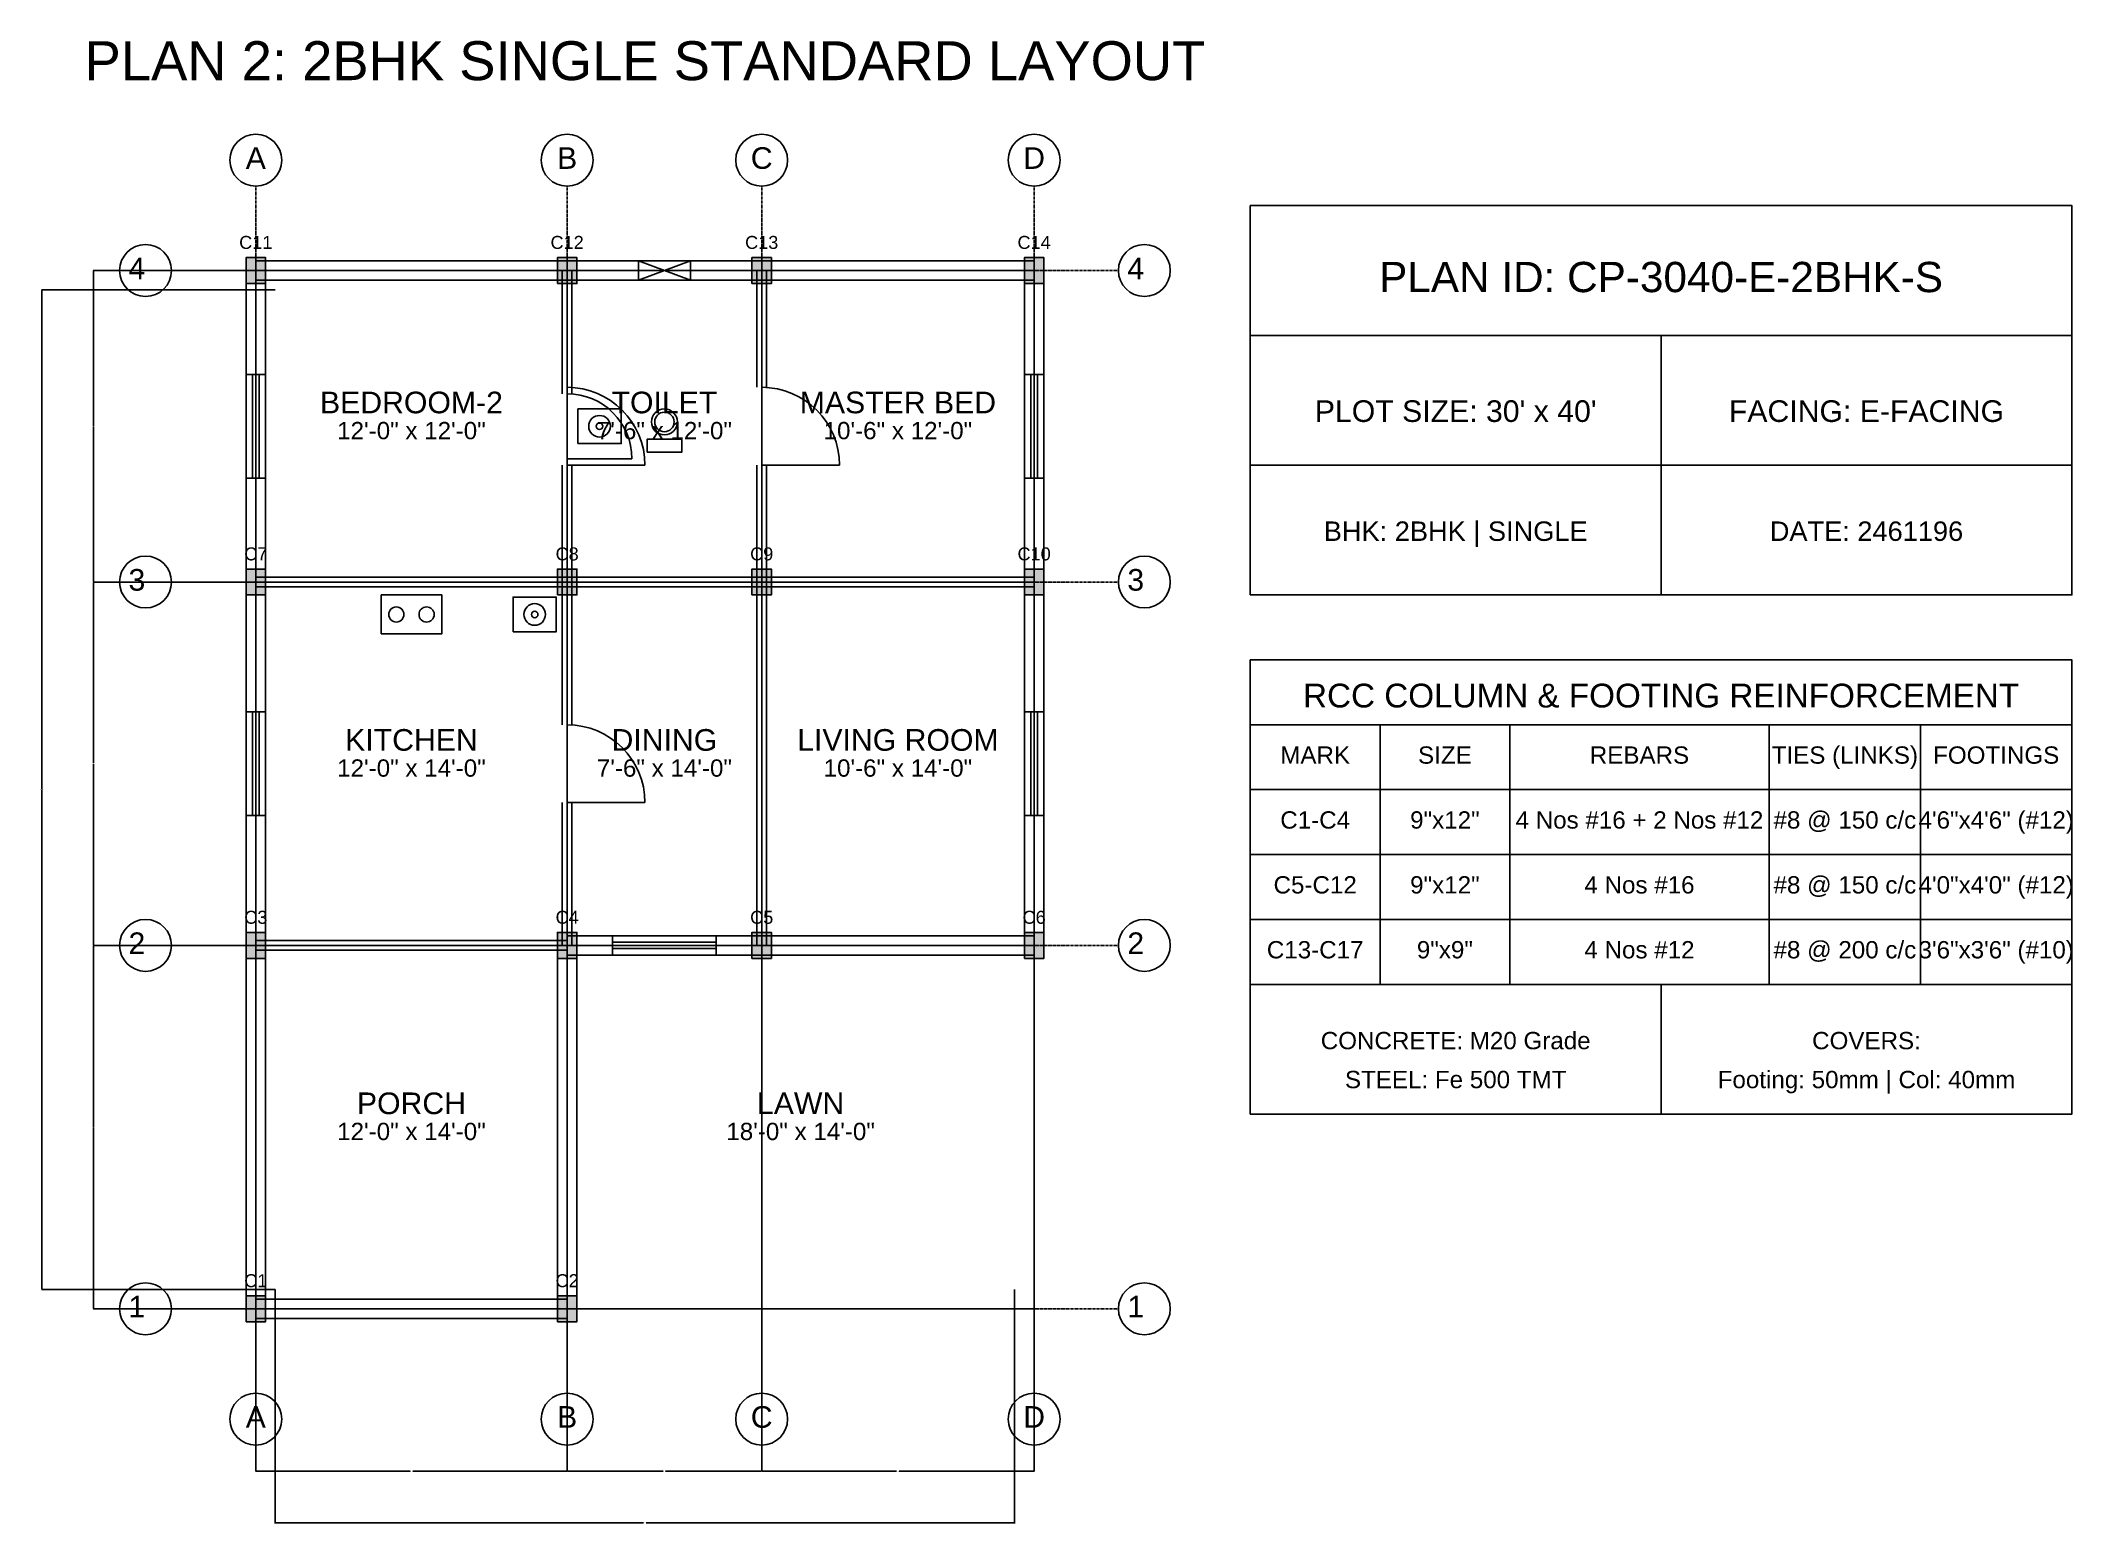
# Model space of a CAD drawing. Header units: inches. Extents: x -134 to 23580, y -99 to 23207.
# Drawn here: x 2400 to 3340, y -99 to 586 of the extents above; entities that cross this region are included whole.
import ezdxf
from ezdxf.enums import TextEntityAlignment as Align

# ---------------------------------------------------------------- set-up
doc = ezdxf.new("R2010")
doc.units = ezdxf.units.IN
doc.header["$MEASUREMENT"] = 0
doc.linetypes.add('CENTER', pattern=[2, 1.25, -0.25, 0.25, -0.25])
for name, color, linetype in [('A-COL-HATCH', 251, 'Continuous'), ('A-COLUMN', 1, 'Continuous'), ('A-DIM', 5, 'Continuous'), ('A-DOOR', 30, 'Continuous'), ('A-FIXTURE', 8, 'Continuous'), ('A-TEXT', 2, 'Continuous'), ('A-WALL-EXT', 7, 'Continuous'), ('A-WALL-INT', 9, 'Continuous'), ('A-WINDOW', 4, 'Continuous'), ('S-BEAM-FRAMING', 2, 'Continuous'), ('S-BUBBLE', 4, 'Continuous'), ('S-GRID-CENTER', 8, 'CENTER'), ('S-TABLE', 7, 'Continuous'), ('S-TEXT', 3, 'Continuous')]:
    doc.layers.add(name, color=color, linetype=linetype)
doc.styles.get("Standard").update_dxf_attribs({"font": 'arial.ttf'})
doc.dimstyles.get("Standard").update_dxf_attribs({"dimtxt": 0.18, "dimasz": 0.18, "dimexe": 0.18, "dimexo": 0.0625, "dimgap": 0.09, "dimtad": 0, "dimtih": 1, "dimtoh": 1, "dimdec": 4, "dimzin": 0, "dimdsep": 46, "dimtxsty": 'Standard', "dimcen": 0.09, "dimadec": 0, "dimazin": 0, "dimtfac": 1, "dimtdec": 4, "dimtofl": 0, "dimtmove": 0, "dimatfit": 3, "dimfxl": 1, "dimtolj": 1, "dimtzin": 0, "dimarcsym": 0})

msp = doc.modelspace()

# ---------------------------------------------------------------- texts
at = {"layer": 'A-TEXT'}
for s, height, p in [('PLAN 2: 2BHK SINGLE STANDARD LAYOUT', 18, (2680, 568)), ('C11', 6, (2500, 490)), ('C12', 6, (2644, 490)), ('C13', 6, (2734, 490)), ('C14', 6, (2860, 490)), ('PLAN ID: CP-3040-E-2BHK-S', 14, (3150, 470)), ('BEDROOM-2', 10, (2572, 414)), ('TOILET', 10, (2689, 414)), ('MASTER BED', 10, (2797, 414)), ("PLOT SIZE: 30' x 40'", 10, (3055, 410)), ('FACING: E-FACING', 10, (3245, 410)), ('12\'-0" x 12\'-0"', 8, (2572, 402)), ('7\'-6" x 12\'-0"', 8, (2689, 402)), ('10\'-6" x 12\'-0"', 8, (2797, 402)), ('BHK: 2BHK | SINGLE', 9, (3055, 355)), ('DATE: 2461196', 9, (3245, 355)), ('C7', 6, (2500, 346)), ('C8', 6, (2644, 346)), ('C9', 6, (2734, 346)), ('C10', 6, (2860, 346)), ('KITCHEN', 10, (2572, 258)), ('DINING', 10, (2689, 258)), ('LIVING ROOM', 10, (2797, 258)), ('12\'-0" x 14\'-0"', 8, (2572, 246)), ('7\'-6" x 14\'-0"', 8, (2689, 246)), ('10\'-6" x 14\'-0"', 8, (2797, 246)), ('C3', 6, (2500, 178)), ('C4', 6, (2644, 178)), ('C5', 6, (2734, 178)), ('C6', 6, (2860, 178)), ('PORCH', 10, (2572, 90)), ('LAWN', 10, (2752, 90)), ('12\'-0" x 14\'-0"', 8, (2572, 78)), ('18\'-0" x 14\'-0"', 8, (2752, 78)), ('C1', 6, (2500, 10)), ('C2', 6, (2644, 10))]:
    msp.add_text(s, height=height, dxfattribs=at).set_placement(p, align=Align.CENTER)
at = {"layer": 'S-TEXT'}
for s, height, p in [('A', 10, (2500, 527)), ('B', 10, (2644, 527)), ('C', 10, (2734, 527)), ('D', 10, (2860, 527)), ('4', 10, (2445, 476)), ('4', 10, (2907, 476)), ('3', 10, (2445, 332)), ('3', 10, (2907, 332)), ('RCC COLUMN & FOOTING REINFORCEMENT', 11, (3150, 278)), ('MARK', 8, (2990, 252)), ('SIZE', 8, (3050, 252)), ('REBARS', 8, (3140, 252)), ('TIES (LINKS)', 8, (3235, 252)), ('FOOTINGS', 8, (3305, 252)), ('C1-C4', 8, (2990, 222)), ('9"x12"', 8, (3050, 222)), ('4 Nos #16 + 2 Nos #12', 8, (3140, 222)), ('#8 @ 150 c/c', 8, (3235, 222)), ('4\'6"x4\'6" (#12)', 8, (3305, 222)), ('C5-C12', 8, (2990, 192)), ('9"x12"', 8, (3050, 192)), ('4 Nos #16', 8, (3140, 192)), ('#8 @ 150 c/c', 8, (3235, 192)), ('4\'0"x4\'0" (#12)', 8, (3305, 192)), ('2', 10, (2445, 164)), ('2', 10, (2907, 164)), ('C13-C17', 8, (2990, 162)), ('9"x9"', 8, (3050, 162)), ('4 Nos #12', 8, (3140, 162)), ('#8 @ 200 c/c', 8, (3235, 162)), ('3\'6"x3\'6" (#10)', 8, (3305, 162)), ('CONCRETE: M20 Grade', 8, (3055, 120)), ('COVERS:', 8, (3245, 120)), ('STEEL: Fe 500 TMT', 8, (3055, 102)), ('Footing: 50mm | Col: 40mm', 8, (3245, 102)), ('1', 10, (2445, -4)), ('1', 10, (2907, -4)), ('A', 10, (2500, -55)), ('B', 10, (2644, -55)), ('C', 10, (2734, -55)), ('D', 10, (2860, -55))]:
    msp.add_text(s, height=height, dxfattribs=at).set_placement(p, align=Align.CENTER)

# ---------------------------------------------------------------- blocks, each defined once
blk = doc.blocks.new('*D59')
at = {"layer": 'A-DIM', "color": 0, "lineweight": -2, "transparency": 16777216}
for p, q in [((2500, 8.94), (2500, -75.18)), ((2644, 8.94), (2644, -75.18)), ((2500.18, -75), (2571.41, -75)), ((2643.82, -75), (2572.59, -75))]:
    blk.add_line(p, q, dxfattribs=at)
at = {"layer": 'A-DIM', "color": 0, "transparency": 16777216}
for points in [[(2500.18, -74.97), (2500.18, -75.03), (2500, -75)], [(2643.82, -74.97), (2643.82, -75.03), (2644, -75)]]:
    blk.add_solid(points, dxfattribs=at)
at = {"layer": 'Defpoints', "color": 0, "transparency": 16777216}
for p in [(2500, 9), (2644, 9), (2644, -75)]:
    blk.add_point(p, dxfattribs=at)
at = {"layer": 'A-DIM', "color": 0, "transparency": 16777216, "insert": (2572, -75), "char_height": 0.18, "attachment_point": 5}
blk.add_mtext('\\A1;144.0000', dxfattribs=at)
blk = doc.blocks.new('*D60')
at = {"layer": 'A-DIM', "color": 0, "lineweight": -2, "transparency": 16777216}
for p, q in [((2644, 8.94), (2644, -75.18)), ((2734, 8.94), (2734, -75.18)), ((2644.18, -75), (2688.47, -75)), ((2733.82, -75), (2689.53, -75))]:
    blk.add_line(p, q, dxfattribs=at)
at = {"layer": 'A-DIM', "color": 0, "transparency": 16777216}
for points in [[(2644.18, -74.97), (2644.18, -75.03), (2644, -75)], [(2733.82, -74.97), (2733.82, -75.03), (2734, -75)]]:
    blk.add_solid(points, dxfattribs=at)
at = {"layer": 'Defpoints', "color": 0, "transparency": 16777216}
for p in [(2644, 9), (2734, 9), (2734, -75)]:
    blk.add_point(p, dxfattribs=at)
at = {"layer": 'A-DIM', "color": 0, "transparency": 16777216, "insert": (2689, -75), "char_height": 0.18, "attachment_point": 5}
blk.add_mtext('\\A1;90.0000', dxfattribs=at)
blk = doc.blocks.new('*D61')
at = {"layer": 'A-DIM', "color": 0, "lineweight": -2, "transparency": 16777216}
for p, q in [((2734, 8.94), (2734, -75.18)), ((2860, 8.94), (2860, -75.18)), ((2734.18, -75), (2796.41, -75)), ((2859.82, -75), (2797.59, -75))]:
    blk.add_line(p, q, dxfattribs=at)
at = {"layer": 'A-DIM', "color": 0, "transparency": 16777216}
for points in [[(2734.18, -74.97), (2734.18, -75.03), (2734, -75)], [(2859.82, -74.97), (2859.82, -75.03), (2860, -75)]]:
    blk.add_solid(points, dxfattribs=at)
at = {"layer": 'Defpoints', "color": 0, "transparency": 16777216}
for p in [(2734, 9), (2860, 9), (2860, -75)]:
    blk.add_point(p, dxfattribs=at)
at = {"layer": 'A-DIM', "color": 0, "transparency": 16777216, "insert": (2797, -75), "char_height": 0.18, "attachment_point": 5}
blk.add_mtext('\\A1;126.0000', dxfattribs=at)
blk = doc.blocks.new('*D62')
at = {"layer": 'A-DIM', "color": 0, "lineweight": -2, "transparency": 16777216}
for p, q in [((2509, 8.94), (2509, -99.18)), ((2851, 8.94), (2851, -99.18)), ((2509.18, -99), (2679.4, -99)), ((2850.82, -99), (2680.6, -99))]:
    blk.add_line(p, q, dxfattribs=at)
at = {"layer": 'A-DIM', "color": 0, "transparency": 16777216}
for points in [[(2509.18, -98.97), (2509.18, -99.03), (2509, -99)], [(2850.82, -98.97), (2850.82, -99.03), (2851, -99)]]:
    blk.add_solid(points, dxfattribs=at)
at = {"layer": 'Defpoints', "color": 0, "transparency": 16777216}
for p in [(2509, 9), (2851, 9), (2851, -99)]:
    blk.add_point(p, dxfattribs=at)
at = {"layer": 'A-DIM', "color": 0, "transparency": 16777216, "insert": (2680, -99), "char_height": 0.18, "attachment_point": 5}
blk.add_mtext('\\A1;342.0000', dxfattribs=at)
blk = doc.blocks.new('*D63')
at = {"layer": 'A-DIM', "color": 0, "lineweight": -2, "transparency": 16777216}
for p, q in [((2508.94, 168), (2424.82, 168)), ((2425, 167.82), (2425, 84.18)), ((2425, 0.18), (2425, 83.82)), ((2508.94, 0), (2424.82, 0))]:
    blk.add_line(p, q, dxfattribs=at)
at = {"layer": 'A-DIM', "color": 0, "transparency": 16777216}
for points in [[(2424.97, 167.82), (2425.03, 167.82), (2425, 168)], [(2424.97, 0.18), (2425.03, 0.18), (2425, 0)]]:
    blk.add_solid(points, dxfattribs=at)
at = {"layer": 'Defpoints', "color": 0, "transparency": 16777216}
for p in [(2425, 168), (2509, 168), (2509, 0)]:
    blk.add_point(p, dxfattribs=at)
at = {"layer": 'A-DIM', "color": 0, "transparency": 16777216, "insert": (2425, 84), "char_height": 0.18, "attachment_point": 5}
blk.add_mtext('\\A1;168.0000', dxfattribs=at)
blk = doc.blocks.new('*D64')
at = {"layer": 'A-DIM', "color": 0, "lineweight": -2, "transparency": 16777216}
for p, q in [((2508.94, 336), (2424.82, 336)), ((2425, 335.82), (2425, 252.18)), ((2425, 168.18), (2425, 251.82)), ((2508.94, 168), (2424.82, 168))]:
    blk.add_line(p, q, dxfattribs=at)
at = {"layer": 'A-DIM', "color": 0, "transparency": 16777216}
for points in [[(2424.97, 335.82), (2425.03, 335.82), (2425, 336)], [(2424.97, 168.18), (2425.03, 168.18), (2425, 168)]]:
    blk.add_solid(points, dxfattribs=at)
at = {"layer": 'Defpoints', "color": 0, "transparency": 16777216}
for p in [(2425, 336), (2509, 336), (2509, 168)]:
    blk.add_point(p, dxfattribs=at)
at = {"layer": 'A-DIM', "color": 0, "transparency": 16777216, "insert": (2425, 252), "char_height": 0.18, "attachment_point": 5}
blk.add_mtext('\\A1;168.0000', dxfattribs=at)
blk = doc.blocks.new('*D65')
at = {"layer": 'A-DIM', "color": 0, "lineweight": -2, "transparency": 16777216}
for p, q in [((2508.94, 480), (2424.82, 480)), ((2425, 479.82), (2425, 408.18)), ((2425, 336.18), (2425, 407.82)), ((2508.94, 336), (2424.82, 336))]:
    blk.add_line(p, q, dxfattribs=at)
at = {"layer": 'A-DIM', "color": 0, "transparency": 16777216}
for points in [[(2424.97, 479.82), (2425.03, 479.82), (2425, 480)], [(2424.97, 336.18), (2425.03, 336.18), (2425, 336)]]:
    blk.add_solid(points, dxfattribs=at)
at = {"layer": 'Defpoints', "color": 0, "transparency": 16777216}
for p in [(2425, 480), (2509, 480), (2509, 336)]:
    blk.add_point(p, dxfattribs=at)
at = {"layer": 'A-DIM', "color": 0, "transparency": 16777216, "insert": (2425, 408), "char_height": 0.18, "attachment_point": 5}
blk.add_mtext('\\A1;144.0000', dxfattribs=at)
blk = doc.blocks.new('*D66')
at = {"layer": 'A-DIM', "color": 0, "lineweight": -2, "transparency": 16777216}
for p, q in [((2508.94, 471), (2400.82, 471)), ((2401, 470.82), (2401, 240.18)), ((2401, 9.18), (2401, 239.82)), ((2508.94, 9), (2400.82, 9))]:
    blk.add_line(p, q, dxfattribs=at)
at = {"layer": 'A-DIM', "color": 0, "transparency": 16777216}
for points in [[(2400.97, 470.82), (2401.03, 470.82), (2401, 471)], [(2400.97, 9.18), (2401.03, 9.18), (2401, 9)]]:
    blk.add_solid(points, dxfattribs=at)
at = {"layer": 'Defpoints', "color": 0, "transparency": 16777216}
for p in [(2401, 471), (2509, 471), (2509, 9)]:
    blk.add_point(p, dxfattribs=at)
at = {"layer": 'A-DIM', "color": 0, "transparency": 16777216, "insert": (2401, 240), "char_height": 0.18, "attachment_point": 5}
blk.add_mtext('\\A1;462.0000', dxfattribs=at)

# ---------------------------------------------------------------- dimensions: what is measured, and where the dimension line sits
at = {"layer": 'A-DIM'}
for base, p1, p2, picture, middle in [((2425, 480), (2509, 336), (2509, 480), '*D65', (2425, 408)), ((2401, 471), (2509, 9), (2509, 471), '*D66', (2401, 240)), ((2425, 336), (2509, 168), (2509, 336), '*D64', (2425, 252)), ((2425, 168), (2509, 0), (2509, 168), '*D63', (2425, 84))]:
    dim = msp.add_linear_dim(base=base, p1=p1, p2=p2, angle=90, dimstyle='Standard', dxfattribs=at)
    dim.commit()
    dim.dimension.update_dxf_attribs({"geometry": picture, "text_midpoint": middle})
for base, p1, p2, picture, middle in [((2644, -75), (2500, 9), (2644, 9), '*D59', (2572, -75)), ((2851, -99), (2509, 9), (2851, 9), '*D62', (2680, -99)), ((2734, -75), (2644, 9), (2734, 9), '*D60', (2689, -75)), ((2860, -75), (2734, 9), (2860, 9), '*D61', (2797, -75))]:
    dim = msp.add_linear_dim(base=base, p1=p1, p2=p2, dimstyle='Standard', dxfattribs=at)
    dim.commit()
    dim.dimension.update_dxf_attribs({"geometry": picture, "text_midpoint": middle})

# ---------------------------------------------------------------- linework, layer by layer
at = {"layer": 'A-COL-HATCH'}
for points in [[(2495.5, 474), (2504.5, 474), (2495.5, 486), (2504.5, 486)], [(2639.5, 474), (2648.5, 474), (2639.5, 486), (2648.5, 486)], [(2729.5, 474), (2738.5, 474), (2729.5, 486), (2738.5, 486)], [(2855.5, 474), (2864.5, 474), (2855.5, 486), (2864.5, 486)], [(2495.5, 330), (2504.5, 330), (2495.5, 342), (2504.5, 342)], [(2639.5, 330), (2648.5, 330), (2639.5, 342), (2648.5, 342)], [(2729.5, 330), (2738.5, 330), (2729.5, 342), (2738.5, 342)], [(2855.5, 330), (2864.5, 330), (2855.5, 342), (2864.5, 342)], [(2495.5, 162), (2504.5, 162), (2495.5, 174), (2504.5, 174)], [(2639.5, 162), (2648.5, 162), (2639.5, 174), (2648.5, 174)], [(2729.5, 162), (2738.5, 162), (2729.5, 174), (2738.5, 174)], [(2855.5, 162), (2864.5, 162), (2855.5, 174), (2864.5, 174)], [(2495.5, -6), (2504.5, -6), (2495.5, 6), (2504.5, 6)], [(2639.5, -6), (2648.5, -6), (2639.5, 6), (2648.5, 6)]]:
    msp.add_solid(points, dxfattribs=at)
at = {"layer": 'A-COLUMN'}
for points in [[(2495.5, 474), (2504.5, 474), (2504.5, 486), (2495.5, 486)], [(2639.5, 474), (2648.5, 474), (2648.5, 486), (2639.5, 486)], [(2729.5, 474), (2738.5, 474), (2738.5, 486), (2729.5, 486)], [(2855.5, 474), (2864.5, 474), (2864.5, 486), (2855.5, 486)], [(2495.5, 330), (2504.5, 330), (2504.5, 342), (2495.5, 342)], [(2639.5, 330), (2648.5, 330), (2648.5, 342), (2639.5, 342)], [(2729.5, 330), (2738.5, 330), (2738.5, 342), (2729.5, 342)], [(2855.5, 330), (2864.5, 330), (2864.5, 342), (2855.5, 342)], [(2495.5, 162), (2504.5, 162), (2504.5, 174), (2495.5, 174)], [(2639.5, 162), (2648.5, 162), (2648.5, 174), (2639.5, 174)], [(2729.5, 162), (2738.5, 162), (2738.5, 174), (2729.5, 174)], [(2855.5, 162), (2864.5, 162), (2864.5, 174), (2855.5, 174)], [(2495.5, -6), (2504.5, -6), (2504.5, 6), (2495.5, 6)], [(2639.5, -6), (2648.5, -6), (2648.5, 6), (2639.5, 6)]]:
    msp.add_lwpolyline(points, close=True, dxfattribs=at)
at = {"layer": 'A-DOOR'}
for p, q in [((2644, 393), (2674, 393)), ((2644, 390), (2680, 390)), ((2734, 390), (2770, 390)), ((2644, 234), (2680, 234))]:
    msp.add_line(p, q, dxfattribs=at)
for centre, radius in [((2644, 390), 36), ((2644, 393), 30), ((2734, 390), 36), ((2644, 234), 36)]:
    msp.add_arc(centre, radius, 0, 90, dxfattribs=at)
at = {"layer": 'A-FIXTURE'}
for points in [[(2649, 400), (2669, 400), (2669, 416), (2649, 416)], [(2681, 396), (2697, 396), (2697, 402), (2681, 402)], [(2558, 312), (2586, 312), (2586, 330), (2558, 330)], [(2619, 313), (2639, 313), (2639, 329), (2619, 329)]]:
    msp.add_lwpolyline(points, close=True, dxfattribs=at)
for centre, radius in [((2689, 410), 6), ((2689, 410), 4.5), ((2659, 408), 5), ((2659, 408), 1.5), ((2565, 321), 3.5), ((2579, 321), 3.5), ((2629, 321), 5), ((2629, 321), 1.5)]:
    msp.add_circle(centre, radius, dxfattribs=at)
at = {"layer": 'A-WALL-EXT'}
for p, q in [((2495.5, 432), (2495.5, 480)), ((2500, 484.5), (2644, 484.5)), ((2504.5, 432), (2504.5, 480)), ((2644, 484.5), (2677, 484.5)), ((2701, 484.5), (2734, 484.5)), ((2734, 484.5), (2860, 484.5)), ((2855.5, 432), (2855.5, 480)), ((2864.5, 432), (2864.5, 480)), ((2500, 475.5), (2644, 475.5)), ((2644, 475.5), (2677, 475.5)), ((2701, 475.5), (2734, 475.5)), ((2734, 475.5), (2860, 475.5)), ((2960, 450), (3340, 450)), ((3150, 330), (3150, 450)), ((2960, 390), (3340, 390)), ((2495.5, 336), (2495.5, 384)), ((2504.5, 336), (2504.5, 384)), ((2855.5, 336), (2855.5, 384)), ((2864.5, 336), (2864.5, 384)), ((2495.5, 276), (2495.5, 336)), ((2504.5, 276), (2504.5, 336)), ((2855.5, 276), (2855.5, 336)), ((2864.5, 276), (2864.5, 336)), ((2495.5, 168), (2495.5, 228)), ((2504.5, 168), (2504.5, 228)), ((2855.5, 168), (2855.5, 228)), ((2864.5, 168), (2864.5, 228)), ((2644, 172.5), (2665, 172.5)), ((2713, 172.5), (2734, 172.5)), ((2734, 172.5), (2860, 172.5)), ((2495.5, 0), (2495.5, 168)), ((2504.5, 0), (2504.5, 168)), ((2639.5, 0), (2639.5, 168)), ((2644, 163.5), (2665, 163.5)), ((2648.5, 0), (2648.5, 168)), ((2713, 163.5), (2734, 163.5)), ((2734, 163.5), (2860, 163.5)), ((2500, 4.5), (2644, 4.5)), ((2500, -4.5), (2644, -4.5))]:
    msp.add_line(p, q, dxfattribs=at)
msp.add_lwpolyline([(2960, 330), (3340, 330), (3340, 510), (2960, 510)], close=True, dxfattribs=at)
at = {"layer": 'A-WALL-INT'}
for p, q in [((2641.75, 423), (2641.75, 480)), ((2646.25, 423), (2646.25, 480)), ((2731.75, 426), (2731.75, 480)), ((2736.25, 426), (2736.25, 480)), ((2641.75, 336), (2641.75, 390)), ((2646.25, 336), (2646.25, 390)), ((2731.75, 336), (2731.75, 390)), ((2736.25, 336), (2736.25, 390)), ((2500, 338.25), (2644, 338.25)), ((2500, 333.75), (2644, 333.75)), ((2641.75, 270), (2641.75, 336)), ((2644, 338.25), (2734, 338.25)), ((2644, 333.75), (2734, 333.75)), ((2646.25, 270), (2646.25, 336)), ((2731.75, 168), (2731.75, 336)), ((2734, 338.25), (2860, 338.25)), ((2734, 333.75), (2860, 333.75)), ((2736.25, 168), (2736.25, 336)), ((2641.75, 168), (2641.75, 234)), ((2646.25, 168), (2646.25, 234)), ((2500, 170.25), (2644, 170.25)), ((2500, 165.75), (2644, 165.75))]:
    msp.add_line(p, q, dxfattribs=at)
at = {"layer": 'A-WINDOW'}
for p, q in [((2677, 475.5), (2701, 484.5)), ((2677, 484.5), (2701, 475.5)), ((2498.5, 384), (2498.5, 432)), ((2501.5, 384), (2501.5, 432)), ((2858.5, 384), (2858.5, 432)), ((2861.5, 384), (2861.5, 432)), ((2498.5, 228), (2498.5, 276)), ((2501.5, 228), (2501.5, 276)), ((2858.5, 228), (2858.5, 276)), ((2861.5, 228), (2861.5, 276)), ((2665, 169.5), (2713, 169.5)), ((2665, 166.5), (2713, 166.5))]:
    msp.add_line(p, q, dxfattribs=at)
for points in [[(2677, 475.5), (2701, 475.5), (2701, 484.5), (2677, 484.5)], [(2495.5, 384), (2504.5, 384), (2504.5, 432), (2495.5, 432)], [(2855.5, 384), (2864.5, 384), (2864.5, 432), (2855.5, 432)], [(2495.5, 228), (2504.5, 228), (2504.5, 276), (2495.5, 276)], [(2855.5, 228), (2864.5, 228), (2864.5, 276), (2855.5, 276)], [(2665, 163.5), (2713, 163.5), (2713, 172.5), (2665, 172.5)]]:
    msp.add_lwpolyline(points, close=True, dxfattribs=at)
at = {"layer": 'S-BEAM-FRAMING'}
for p, q in [((2500, 0), (2500, 480)), ((2500, 480), (2860, 480)), ((2644, 0), (2644, 480)), ((2734, 0), (2734, 480)), ((2860, 0), (2860, 480)), ((2500, 336), (2860, 336)), ((2500, 168), (2860, 168)), ((2500, 0), (2860, 0))]:
    msp.add_line(p, q, dxfattribs=at)
at = {"layer": 'S-BUBBLE'}
for centre in [(2500, 531), (2644, 531), (2734, 531), (2860, 531), (2449, 480), (2911, 480), (2449, 336), (2911, 336), (2449, 168), (2911, 168), (2449, 0), (2911, 0), (2500, -51), (2644, -51), (2734, -51), (2860, -51)]:
    msp.add_circle(centre, 12, dxfattribs=at)
at = {"layer": 'S-GRID-CENTER'}
for p, q in [((2500, -39), (2500, 519)), ((2644, -39), (2644, 519)), ((2734, -39), (2734, 519)), ((2860, -39), (2860, 519)), ((2461, 480), (2899, 480)), ((2461, 336), (2899, 336)), ((2461, 168), (2899, 168)), ((2461, 0), (2899, 0))]:
    msp.add_line(p, q, dxfattribs=at)
at = {"layer": 'S-TABLE'}
for points in [[(2960, 270), (3340, 270), (3340, 300), (2960, 300)], [(2960, 240), (3020, 240), (3020, 270), (2960, 270)], [(3020, 240), (3080, 240), (3080, 270), (3020, 270)], [(3080, 240), (3200, 240), (3200, 270), (3080, 270)], [(3200, 240), (3270, 240), (3270, 270), (3200, 270)], [(3270, 240), (3340, 240), (3340, 270), (3270, 270)], [(2960, 210), (3020, 210), (3020, 240), (2960, 240)], [(3020, 210), (3080, 210), (3080, 240), (3020, 240)], [(3080, 210), (3200, 210), (3200, 240), (3080, 240)], [(3200, 210), (3270, 210), (3270, 240), (3200, 240)], [(3270, 210), (3340, 210), (3340, 240), (3270, 240)], [(2960, 180), (3020, 180), (3020, 210), (2960, 210)], [(3020, 180), (3080, 180), (3080, 210), (3020, 210)], [(3080, 180), (3200, 180), (3200, 210), (3080, 210)], [(3200, 180), (3270, 180), (3270, 210), (3200, 210)], [(3270, 180), (3340, 180), (3340, 210), (3270, 210)], [(2960, 150), (3020, 150), (3020, 180), (2960, 180)], [(3020, 150), (3080, 150), (3080, 180), (3020, 180)], [(3080, 150), (3200, 150), (3200, 180), (3080, 180)], [(3200, 150), (3270, 150), (3270, 180), (3200, 180)], [(3270, 150), (3340, 150), (3340, 180), (3270, 180)], [(2960, 90), (3150, 90), (3150, 150), (2960, 150)], [(3150, 90), (3340, 90), (3340, 150), (3150, 150)]]:
    msp.add_lwpolyline(points, close=True, dxfattribs=at)

msp.set_redraw_order([(e.dxf.handle, doc.entitydb.next_handle()) for e in msp.query("TEXT MTEXT ATTDEF DIMENSION ARC_DIMENSION")])  # texts and dimensions are drawn at this point

doc.saveas('drawing.dxf')
